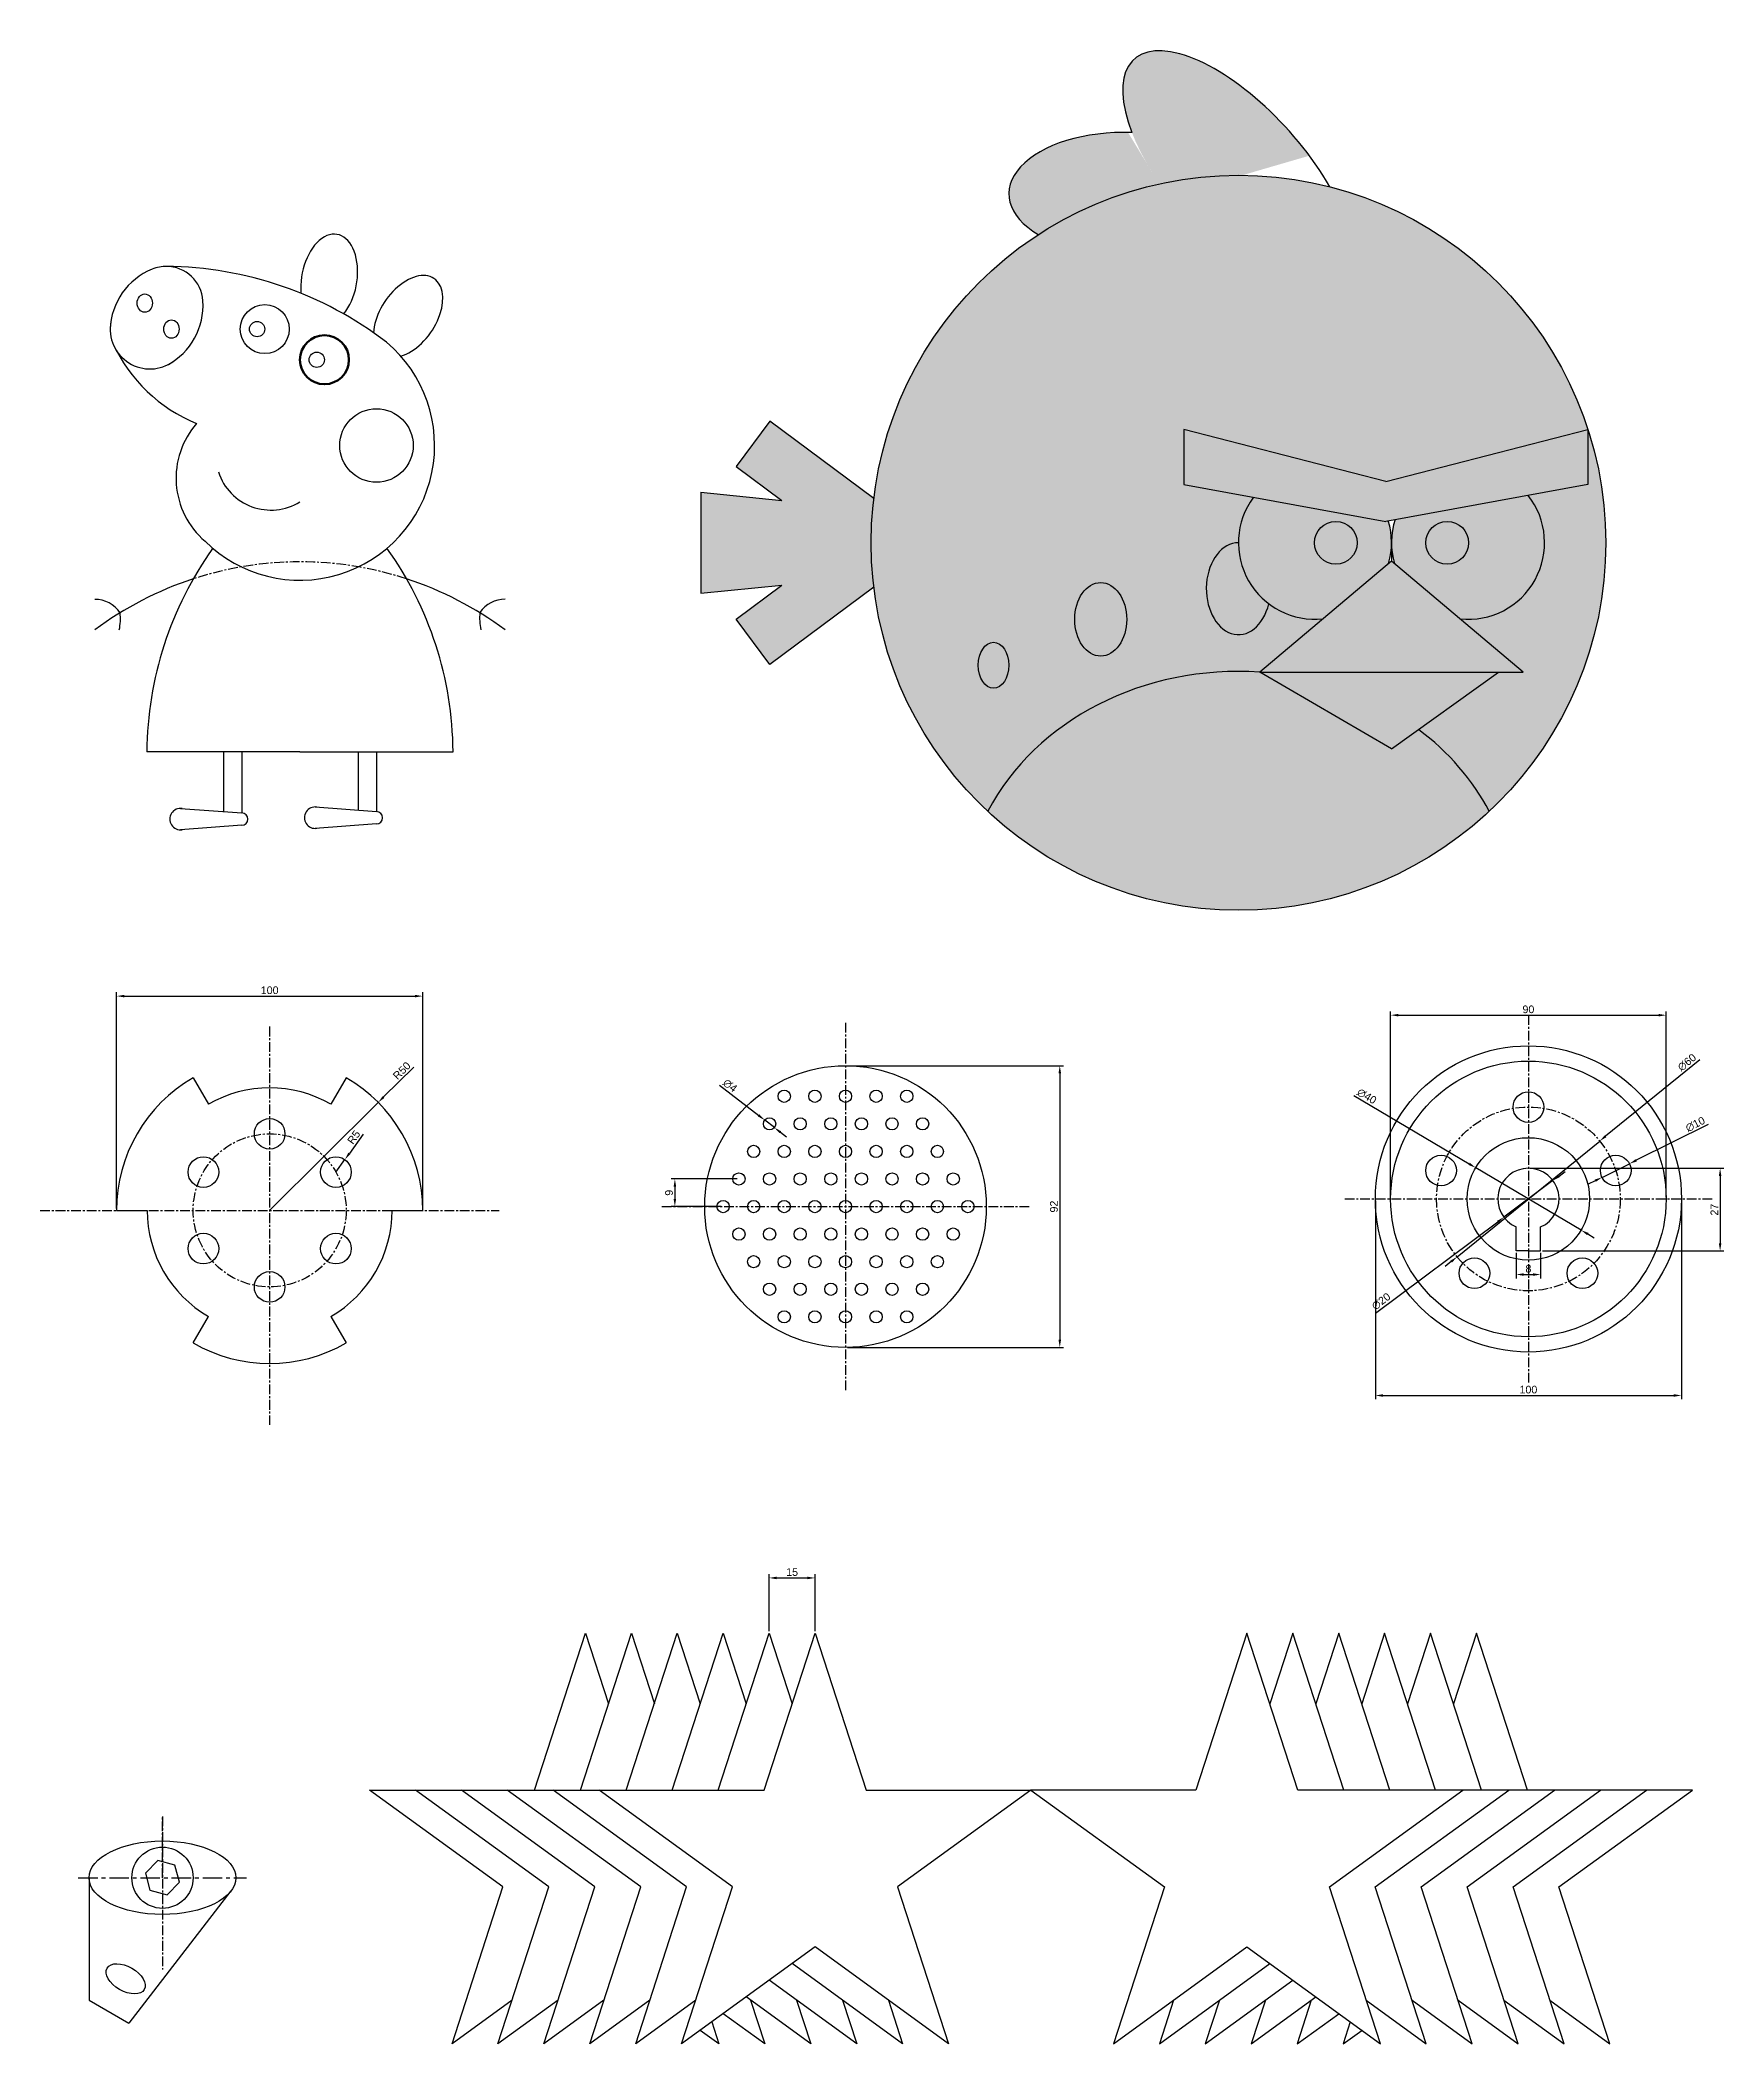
# Model space of a CAD drawing. Header units: millimetres. Extents: x 15 to 565, y 18 to 672.
import ezdxf

# ---------------------------------------------------------------- set-up
doc = ezdxf.new("R2010")
doc.units = ezdxf.units.MM
doc.header["$LTSCALE"] = 0.2
doc.linetypes.add('CENTER', pattern=[50.800000000000004, 31.75, -6.35, 6.35, -6.35])
doc.layers.add('中心线', color=1, linetype='CENTER')
doc.layers.add('尺寸线', color=5, linetype='Continuous')
doc.layers.add('可见的轮廓线', color=3, linetype='Continuous', lineweight=30)
doc.styles.get("Standard").update_dxf_attribs({"font": 'arial.ttf'})
doc.dimstyles.new('ISO-25', dxfattribs={"dimtxt": 2.5, "dimasz": 2.5, "dimexe": 1.25, "dimexo": 0.625, "dimtad": 1, "dimtxsty": 'Standard', "dimcen": 2.5, "dimadec": 0, "dimazin": 0, "dimtfac": 1, "dimtmove": 0, "dimatfit": 3, "dimfxl": 1, "dimarcsym": 0})

msp = doc.modelspace()

# ---------------------------------------------------------------- blocks, each defined once
blk = doc.blocks.new('*D2')
at = {"layer": 'Defpoints', "color": 0, "ltscale": 0.5, "transparency": 16777216}
for p in [(242.8291841864425, 300.2778602566729), (221.8922970524101, 291.2778602566729), (237.6330317637359, 291.2778602566729)]:
    blk.add_point(p, dxfattribs=at)
at = {"layer": '尺寸线', "color": 0, "lineweight": -2, "ltscale": 0.5, "transparency": 16777216}
for p, q in [((242.2041841864425, 300.2778602566729), (220.6422970524101, 300.2778602566729)), ((221.8922970524101, 297.7778602566729), (221.8922970524101, 293.7778602566729)), ((237.0080317637359, 291.2778602566729), (220.6422970524101, 291.2778602566729))]:
    blk.add_line(p, q, dxfattribs=at)
at = {"layer": '尺寸线', "color": 0, "ltscale": 0.5, "transparency": 16777216}
for points in [[(221.4756303857434, 297.7778602566729), (222.3089637190767, 297.7778602566729), (221.8922970524101, 300.2778602566729)], [(221.4756303857434, 293.7778602566729), (222.3089637190767, 293.7778602566729), (221.8922970524101, 291.2778602566729)]]:
    blk.add_solid(points, dxfattribs=at)
at = {"layer": '尺寸线', "color": 0, "ltscale": 0.5, "transparency": 16777216, "insert": (219.9908645831059, 295.7778602566727), "char_height": 2.5, "attachment_point": 5, "rotation": 90}
blk.add_mtext('9', dxfattribs=at)
blk = doc.blocks.new('*D3')
at = {"layer": 'Defpoints', "color": 0, "ltscale": 0.5, "transparency": 16777216}
for p in [(483.494963228807, 303.9496093601156), (517.9252646975627, 283.5890017864058)]:
    blk.add_point(p, dxfattribs=at)
at = {"layer": '尺寸线', "color": 0, "lineweight": -2, "ltscale": 0.5, "transparency": 16777216}
for p, q in [((443.6595834563549, 327.50654904688), (481.3430693870097, 305.2221473334724)), ((517.9252646975627, 283.5890017864058), (483.494963228807, 303.9496093601156)), ((520.07715853936, 282.3164638130489), (522.2290523811571, 281.0439258396921))]:
    blk.add_line(p, q, dxfattribs=at)
at = {"layer": '尺寸线', "color": 0, "ltscale": 0.5, "transparency": 16777216}
for points in [[(481.5551590492359, 305.5807963071053), (481.1309797247836, 304.8634983598395), (483.494963228807, 303.9496093601156)], [(520.2892482015861, 282.6751127866818), (519.8650688771338, 281.957814839416), (517.9252646975627, 283.5890017864058)]]:
    blk.add_solid(points, dxfattribs=at)
at = {"layer": '尺寸线', "color": 0, "ltscale": 0.5, "transparency": 16777216, "insert": (447.9092199695439, 327.2837465591848), "char_height": 2.5, "attachment_point": 5, "rotation": 329.4017457599182}
blk.add_mtext('∅40', dxfattribs=at)
blk = doc.blocks.new('*D4')
at = {"layer": 'Defpoints', "color": 0, "ltscale": 0.5, "transparency": 16777216}
for p in [(508.7221753884982, 299.7531899067849), (492.698052537871, 287.7854212397361)]:
    blk.add_point(p, dxfattribs=at)
at = {"layer": '尺寸线', "color": 0, "lineweight": -2, "ltscale": 0.5, "transparency": 16777216}
for p, q in [((510.7251907448266, 301.249160990166), (512.7282061011551, 302.7451320735471)), ((508.7221753884982, 299.7531899067849), (492.698052537871, 287.7854212397361)), ((450.7630767353838, 256.4658854285883), (490.6950371815425, 286.289450156355))]:
    blk.add_line(p, q, dxfattribs=at)
at = {"layer": '尺寸线', "color": 0, "ltscale": 0.5, "transparency": 16777216}
for points in [[(510.4758622309298, 301.5829968828874), (510.9745192587235, 300.9153250974446), (508.7221753884982, 299.7531899067849)], [(490.4457086676457, 286.6232860490765), (490.9443656954394, 285.9556142636336), (492.698052537871, 287.7854212397361)]]:
    blk.add_solid(points, dxfattribs=at)
at = {"layer": '尺寸线', "color": 0, "ltscale": 0.5, "transparency": 16777216, "insert": (452.6050452811763, 260.3020558261415), "char_height": 2.5, "attachment_point": 5, "rotation": 36.75456466818671}
blk.add_mtext('∅20', dxfattribs=at)
blk = doc.blocks.new('*D5')
at = {"layer": 'Defpoints', "color": 0, "ltscale": 0.5, "transparency": 16777216}
for p in [(545.7101139631848, 353.7693055732607), (455.7101139631848, 293.7693055732607), (545.7101139631848, 293.7693055732607)]:
    blk.add_point(p, dxfattribs=at)
at = {"layer": '尺寸线', "color": 0, "lineweight": -2, "ltscale": 0.5, "transparency": 16777216}
for p, q in [((455.7101139631848, 294.3943055732607), (455.7101139631848, 355.0193055732607)), ((458.2101139631848, 353.7693055732607), (543.2101139631848, 353.7693055732607)), ((545.7101139631848, 294.3943055732607), (545.7101139631848, 355.0193055732607))]:
    blk.add_line(p, q, dxfattribs=at)
at = {"layer": '尺寸线', "color": 0, "ltscale": 0.5, "transparency": 16777216}
for points in [[(458.2101139631848, 354.1859722399274), (458.2101139631848, 353.352638906594), (455.7101139631848, 353.7693055732607)], [(543.2101139631848, 354.1859722399274), (543.2101139631848, 353.352638906594), (545.7101139631848, 353.7693055732607)]]:
    blk.add_solid(points, dxfattribs=at)
at = {"layer": '尺寸线', "color": 0, "ltscale": 0.5, "transparency": 16777216, "insert": (500.7101139631848, 355.6707380425649), "char_height": 2.5, "attachment_point": 5}
blk.add_mtext('90', dxfattribs=at)
blk = doc.blocks.new('*D6')
at = {"layer": 'Defpoints', "color": 0, "ltscale": 0.5, "transparency": 16777216}
for p in [(450.7101139631848, 293.7693055732607), (550.7101139631848, 293.7693055732607), (550.7101139631848, 229.584627619188)]:
    blk.add_point(p, dxfattribs=at)
at = {"layer": '尺寸线', "color": 0, "lineweight": -2, "ltscale": 0.5, "transparency": 16777216}
for p, q in [((450.7101139631848, 293.1443055732607), (450.7101139631848, 228.334627619188)), ((550.7101139631848, 293.1443055732607), (550.7101139631848, 228.334627619188)), ((453.2101139631848, 229.584627619188), (548.2101139631848, 229.584627619188))]:
    blk.add_line(p, q, dxfattribs=at)
at = {"layer": '尺寸线', "color": 0, "ltscale": 0.5, "transparency": 16777216}
for points in [[(453.2101139631848, 230.0012942858547), (453.2101139631848, 229.1679609525214), (450.7101139631848, 229.584627619188)], [(548.2101139631848, 230.0012942858547), (548.2101139631848, 229.1679609525214), (550.7101139631848, 229.584627619188)]]:
    blk.add_solid(points, dxfattribs=at)
at = {"layer": '尺寸线', "color": 0, "ltscale": 0.5, "transparency": 16777216, "insert": (500.7101139631848, 231.4860600884923), "char_height": 2.5, "attachment_point": 5}
blk.add_mtext('100', dxfattribs=at)
blk = doc.blocks.new('*D7')
at = {"layer": 'Defpoints', "color": 0, "ltscale": 0.5, "transparency": 16777216}
for p in [(533.7199465595494, 305.2638405946412), (524.7636723445293, 300.8157902143768)]:
    blk.add_point(p, dxfattribs=at)
at = {"layer": '尺寸线', "color": 0, "lineweight": -2, "ltscale": 0.5, "transparency": 16777216}
for p, q in [((559.4770886542059, 318.055885918189), (535.9590151133044, 306.3758531897073)), ((524.7636723445293, 300.8157902143768), (533.7199465595494, 305.2638405946412)), ((522.5246037907742, 299.7037776193108), (520.2855352370193, 298.5917650242447))]:
    blk.add_line(p, q, dxfattribs=at)
at = {"layer": '尺寸线', "color": 0, "ltscale": 0.5, "transparency": 16777216}
for points in [[(535.7736796807934, 306.7490312819998), (536.1443505458154, 306.0026750974148), (533.7199465595494, 305.2638405946412)], [(522.3392683582632, 300.0769557116032), (522.7099392232852, 299.3305995270183), (524.7636723445293, 300.8157902143768)]]:
    blk.add_solid(points, dxfattribs=at)
at = {"layer": '尺寸线', "color": 0, "ltscale": 0.5, "transparency": 16777216, "insert": (555.2225274901365, 318.1439810028767), "char_height": 2.5, "attachment_point": 5, "rotation": 26.41086583132989}
blk.add_mtext('∅10', dxfattribs=at)
blk = doc.blocks.new('*D8')
at = {"layer": 'Defpoints', "color": 0, "ltscale": 0.5, "transparency": 16777216}
for p in [(524.0035489792361, 312.6747514858275), (477.4166789471333, 274.8638596606938)]:
    blk.add_point(p, dxfattribs=at)
at = {"layer": '尺寸线', "color": 0, "lineweight": -2, "ltscale": 0.5, "transparency": 16777216}
for p, q in [((556.6684530607452, 339.1862804606913), (525.9446685639072, 314.2502053118748)), ((477.4166789471333, 274.8638596606938), (524.0035489792361, 312.6747514858275)), ((475.4755593624623, 273.2884058346465), (473.5344397777914, 271.7129520085993))]:
    blk.add_line(p, q, dxfattribs=at)
at = {"layer": '尺寸线', "color": 0, "ltscale": 0.5, "transparency": 16777216}
for points in [[(525.6820929262326, 314.5737252426533), (526.2072442015816, 313.9266853810963), (524.0035489792361, 312.6747514858275)], [(475.2129837247878, 273.611925765425), (475.7381350001369, 272.964885903868), (477.4166789471333, 274.8638596606938)]]:
    blk.add_solid(points, dxfattribs=at)
at = {"layer": '尺寸线', "color": 0, "ltscale": 0.5, "transparency": 16777216, "insert": (552.4979137807925, 338.3403173662684), "char_height": 2.5, "attachment_point": 5, "rotation": 39.063516791216635}
blk.add_mtext('∅60', dxfattribs=at)
blk = doc.blocks.new('*D9')
at = {"layer": 'Defpoints', "color": 0, "ltscale": 0.5, "transparency": 16777216}
for p in [(500.710113963185, 303.7693055732608), (504.710113963185, 276.7693055732608), (563.3341907299416, 276.7693055732608)]:
    blk.add_point(p, dxfattribs=at)
at = {"layer": '尺寸线', "color": 0, "lineweight": -2, "ltscale": 0.5, "transparency": 16777216}
for p, q in [((501.335113963185, 303.7693055732608), (564.5841907299416, 303.7693055732608)), ((563.3341907299416, 301.2693055732608), (563.3341907299416, 279.2693055732608)), ((505.335113963185, 276.7693055732608), (564.5841907299416, 276.7693055732608))]:
    blk.add_line(p, q, dxfattribs=at)
at = {"layer": '尺寸线', "color": 0, "ltscale": 0.5, "transparency": 16777216}
for points in [[(562.917524063275, 301.2693055732608), (563.7508573966082, 301.2693055732608), (563.3341907299416, 303.7693055732608)], [(562.917524063275, 279.2693055732608), (563.7508573966082, 279.2693055732608), (563.3341907299416, 276.7693055732608)]]:
    blk.add_solid(points, dxfattribs=at)
at = {"layer": '尺寸线', "color": 0, "ltscale": 0.5, "transparency": 16777216, "insert": (561.4540747681408, 290.2693055732606), "char_height": 2.5, "attachment_point": 5, "rotation": 90}
blk.add_mtext('27', dxfattribs=at)
blk = doc.blocks.new('*D10')
at = {"layer": 'Defpoints', "color": 0, "ltscale": 0.5, "transparency": 16777216}
for p in [(496.7101139631848, 276.7693055732607), (504.7101139631848, 276.7693055732607), (504.7101139631848, 269.0721077315734)]:
    blk.add_point(p, dxfattribs=at)
at = {"layer": '尺寸线', "color": 0, "lineweight": -2, "ltscale": 0.5, "transparency": 16777216}
for p, q in [((496.7101139631848, 276.1443055732607), (496.7101139631848, 267.8221077315734)), ((504.7101139631848, 276.1443055732607), (504.7101139631848, 267.8221077315734)), ((499.2101139631848, 269.0721077315734), (502.2101139631848, 269.0721077315734))]:
    blk.add_line(p, q, dxfattribs=at)
at = {"layer": '尺寸线', "color": 0, "ltscale": 0.5, "transparency": 16777216}
for points in [[(499.2101139631848, 269.4887743982401), (499.2101139631848, 268.6554410649067), (496.7101139631848, 269.0721077315734)], [(502.2101139631848, 269.4887743982401), (502.2101139631848, 268.6554410649067), (504.7101139631848, 269.0721077315734)]]:
    blk.add_solid(points, dxfattribs=at)
at = {"layer": '尺寸线', "color": 0, "ltscale": 0.5, "transparency": 16777216, "insert": (500.7101139631848, 270.9735402008776), "char_height": 2.5, "attachment_point": 5}
blk.add_mtext('8', dxfattribs=at)
blk = doc.blocks.new('*D11')
at = {"layer": 'Defpoints', "color": 0, "ltscale": 0.5, "transparency": 16777216}
for p in [(277.6330317637359, 337.2778602566729), (277.6330317637359, 245.2778602566729), (347.6330317637368, 245.2778602566729)]:
    blk.add_point(p, dxfattribs=at)
at = {"layer": '尺寸线', "color": 0, "lineweight": -2, "ltscale": 0.5, "transparency": 16777216}
for p, q in [((278.2580317637359, 337.2778602566729), (348.8830317637368, 337.2778602566729)), ((347.6330317637368, 334.7778602566729), (347.6330317637368, 247.7778602566729)), ((278.2580317637359, 245.2778602566729), (348.8830317637368, 245.2778602566729))]:
    blk.add_line(p, q, dxfattribs=at)
at = {"layer": '尺寸线', "color": 0, "ltscale": 0.5, "transparency": 16777216}
for points in [[(347.2163650970701, 334.7778602566729), (348.0496984304035, 334.7778602566729), (347.6330317637368, 337.2778602566729)], [(347.2163650970701, 247.7778602566729), (348.0496984304035, 247.7778602566729), (347.6330317637368, 245.2778602566729)]]:
    blk.add_solid(points, dxfattribs=at)
at = {"layer": '尺寸线', "color": 0, "ltscale": 0.5, "transparency": 16777216, "insert": (345.7315992944326, 291.2778602566727), "char_height": 2.5, "attachment_point": 5, "rotation": 90}
blk.add_mtext('92', dxfattribs=at)
blk = doc.blocks.new('*D12')
at = {"layer": 'Defpoints', "color": 0, "ltscale": 0.5, "transparency": 16777216}
for p in [(251.2473157902041, 319.5016626823047), (254.4110525826805, 317.0540578310408), (267.6872084066599, 170), (252.6872084066599, 151.9967873051745), (267.6872084066599, 151.9967873051745)]:
    blk.add_point(p, dxfattribs=at)
at = {"layer": '尺寸线', "color": 0, "lineweight": -2, "ltscale": 0.5, "transparency": 16777216}
for p, q in [((236.4863730327263, 330.9213721816375), (249.2699802949064, 321.0314157143446)), ((254.4110525826805, 317.0540578310408), (251.2473157902041, 319.5016626823047)), ((256.3883880779783, 315.5243047990008), (258.3657235732761, 313.9945517669609)), ((252.6872084066599, 152.6217873051745), (252.6872084066599, 171.25)), ((267.6872084066599, 152.6217873051745), (267.6872084066599, 171.25)), ((255.1872084066599, 170), (265.1872084066599, 170))]:
    blk.add_line(p, q, dxfattribs=at)
at = {"layer": '尺寸线', "color": 0, "ltscale": 0.5, "transparency": 16777216}
for points in [[(249.5249391335797, 321.3609716302276), (249.015021456233, 320.7018597984617), (251.2473157902041, 319.5016626823047)], [(256.6433469166516, 315.8538607148838), (256.133429239305, 315.1947488831179), (254.4110525826805, 317.0540578310408)], [(255.1872084066599, 170.4166666666667), (255.1872084066599, 169.5833333333333), (252.6872084066599, 170)], [(265.1872084066599, 170.4166666666667), (265.1872084066599, 169.5833333333333), (267.6872084066599, 170)]]:
    blk.add_solid(points, dxfattribs=at)
at = {"layer": '尺寸线', "color": 0, "ltscale": 0.5, "transparency": 16777216, "insert": (239.90669412452, 330.7676956676338), "char_height": 2.5, "attachment_point": 5, "rotation": 322.2728996525489}
blk.add_mtext('∅4', dxfattribs=at)
at = {"layer": '尺寸线', "color": 0, "ltscale": 0.5, "transparency": 16777216, "insert": (260.1872084066599, 171.9014324693042), "char_height": 2.5, "attachment_point": 5}
blk.add_mtext('15', dxfattribs=at)
blk = doc.blocks.new('*D13')
at = {"layer": 'Defpoints', "color": 0, "ltscale": 0.5, "transparency": 16777216}
for p in [(111.1765077017744, 302.5321414016823), (114.0969889964331, 306.5905633865857)]:
    blk.add_point(p, dxfattribs=at)
at = {"layer": '尺寸线', "color": 0, "lineweight": -2, "ltscale": 0.5, "transparency": 16777216}
for p, q in [((120.1132601491407, 314.9510234100569), (115.5572296437624, 308.6197743790375)), ((111.1765077017744, 302.5321414016823), (114.0969889964331, 306.5905633865857))]:
    blk.add_line(p, q, dxfattribs=at)
at = {"layer": '尺寸线', "color": 0, "ltscale": 0.5, "transparency": 16777216}
blk.add_solid([(115.2190278116871, 308.8631478202591), (115.8954314758377, 308.376400937816), (114.0969889964331, 306.5905633865857)], dxfattribs=at)
at = {"layer": '尺寸线', "color": 0, "ltscale": 0.5, "transparency": 16777216, "insert": (117.0261546992387, 313.9076357685563), "char_height": 2.5, "attachment_point": 5, "rotation": 54.26082952273407}
blk.add_mtext('R5', dxfattribs=at)
blk = doc.blocks.new('*D14')
at = {"layer": 'Defpoints', "color": 0, "ltscale": 0.5, "transparency": 16777216}
for p in [(124.9786170516941, 325.2898059776404), (89.52587260716327, 290.032141401682)]:
    blk.add_point(p, dxfattribs=at)
at = {"layer": '尺寸线', "color": 0, "lineweight": -2, "ltscale": 0.5, "transparency": 16777216}
for p, q in [((136.5907258207595, 336.8380187440687), (126.7512542739207, 327.0526892064383)), ((89.52587260716327, 290.032141401682), (124.9786170516941, 325.2898059776404))]:
    blk.add_line(p, q, dxfattribs=at)
at = {"layer": '尺寸线', "color": 0, "ltscale": 0.5, "transparency": 16777216}
blk.add_solid([(126.4574404024544, 327.3481287434761), (127.045068145387, 326.7572496694006), (124.9786170516941, 325.2898059776404)], dxfattribs=at)
at = {"layer": '尺寸线', "color": 0, "ltscale": 0.5, "transparency": 16777216, "insert": (132.6919339764689, 335.6423236773979), "char_height": 2.5, "attachment_point": 5, "rotation": 44.841929569714466}
blk.add_mtext('R50', dxfattribs=at)
blk = doc.blocks.new('*D15')
at = {"layer": 'Defpoints', "color": 0, "ltscale": 0.5, "transparency": 16777216}
for p in [(139.5258726071634, 360), (39.52587260716336, 290.0321414016821), (139.5258726071634, 290.0321414016821)]:
    blk.add_point(p, dxfattribs=at)
at = {"layer": '尺寸线', "color": 0, "lineweight": -2, "ltscale": 0.5, "transparency": 16777216}
for p, q in [((39.52587260716336, 290.6571414016821), (39.52587260716337, 361.25)), ((42.02587260716337, 360), (137.0258726071634, 360)), ((139.5258726071634, 290.6571414016821), (139.5258726071634, 361.25))]:
    blk.add_line(p, q, dxfattribs=at)
at = {"layer": '尺寸线', "color": 0, "ltscale": 0.5, "transparency": 16777216}
for points in [[(42.02587260716337, 360.4166666666667), (42.02587260716337, 359.5833333333333), (39.52587260716337, 360)], [(137.0258726071634, 360.4166666666667), (137.0258726071634, 359.5833333333333), (139.5258726071634, 360)]]:
    blk.add_solid(points, dxfattribs=at)
at = {"layer": '尺寸线', "color": 0, "ltscale": 0.5, "transparency": 16777216, "insert": (89.52587260716336, 361.9014324693042), "char_height": 2.5, "attachment_point": 5}
blk.add_mtext('100', dxfattribs=at)

# ---------------------------------------------------------------- dimensions: what is measured, and where the dimension line sits
at = {"layer": '尺寸线', "ltscale": 0.5}
for base, p1, p2, picture, middle in [((139.5258726071634, 360), (39.52587260716336, 290.0321414016821), (139.5258726071634, 290.0321414016821), '*D15', (89.52587260716336, 361.9014324693042)), ((267.6872084066599, 170), (252.6872084066599, 151.9967873051745), (267.6872084066599, 151.9967873051745), '*D12', (260.1872084066599, 171.9014324693042)), ((550.7101139631848, 229.584627619188), (450.7101139631848, 293.7693055732607), (550.7101139631848, 293.7693055732607), '*D6', (500.7101139631848, 231.4860600884923)), ((504.7101139631848, 269.0721077315734), (496.7101139631848, 276.7693055732607), (504.7101139631848, 276.7693055732607), '*D10', (500.7101139631848, 270.9735402008776))]:
    dim = msp.add_linear_dim(base=base, p1=p1, p2=p2, dimstyle='ISO-25', dxfattribs=at)
    dim.commit()
    dim.dimension.update_dxf_attribs({"geometry": picture, "text_midpoint": middle})
dim = msp.add_linear_dim(base=(545.7101139631848, 353.7693055732607), p1=(455.7101139631848, 293.7693055732607), p2=(545.7101139631848, 293.7693055732607), dimstyle='ISO-25', dxfattribs=at)
dim.commit()
dim.dimension.update_dxf_attribs({"geometry": '*D5', "text_midpoint": (500.7101139631848, 353.7693055732607), "dimtype": 160})
for p1, p2, picture, middle in [((477.4166789471333, 274.8638596606938), (524.0035489792361, 312.6747514858275), '*D8', (553.740222527662, 336.8096664522988)), ((254.4110525826805, 317.0540578310408), (251.2473157902041, 319.5016626823047), '*D12', (238.7004222929796, 329.208487050605)), ((517.9252646975627, 283.5890017864058), (483.494963228807, 303.9496093601156), '*D3', (446.9057725635408, 325.5868916607417)), ((524.7636723445293, 300.8157902143768), (533.7199465595494, 305.2638405946412), '*D7', (556.0993941749226, 316.3783853356592)), ((508.7221753884982, 299.7531899067849), (492.698052537871, 287.7854212397361), '*D4', (453.7846786866256, 258.7225976051895))]:
    dim = msp.add_diameter_dim_2p(p1=p1, p2=p2, dimstyle='ISO-25', dxfattribs=at)
    dim.commit()
    dim.dimension.update_dxf_attribs({"geometry": picture, "text_midpoint": middle, "dimtype": 163})
dim = msp.add_radius_dim(center=(89.52587260716327, 290.032141401682), mpoint=(124.9786170516941, 325.2898059776404), dimstyle='ISO-25', dxfattribs=at)
dim.commit()
dim.dimension.update_dxf_attribs({"geometry": '*D14', "text_midpoint": (134.0327353408002, 334.2941036891424), "dimtype": 164})
for base, p1, p2, picture, middle in [((347.6330317637368, 245.2778602566729), (277.6330317637357, 337.2778602566727), (277.6330317637357, 245.2778602566727), '*D11', (345.7315992944326, 291.2778602566727)), ((563.3341907299416, 276.7693055732608), (500.7101139631848, 303.7693055732607), (504.7101139631848, 276.7693055732607), '*D9', (561.4540747681408, 290.2693055732606)), ((221.8922970524101, 291.2778602566729), (242.8291841864424, 300.2778602566727), (237.6330317637357, 291.2778602566727), '*D2', (219.9908645831059, 295.7778602566727))]:
    dim = msp.add_linear_dim(base=base, p1=p1, p2=p2, angle=90, dimstyle='ISO-25', dxfattribs=at)
    dim.commit()
    dim.dimension.update_dxf_attribs({"geometry": picture, "text_midpoint": middle})
dim = msp.add_radius_dim(center=(111.1765077017744, 302.5321414016823), mpoint=(114.0969889964331, 306.5905633865857), dimstyle='ISO-25', dxfattribs=at)
dim.commit()
dim.dimension.update_dxf_attribs({"geometry": '*D13', "text_midpoint": (117.0261546992387, 313.9076357685563)})

# ---------------------------------------------------------------- hatches: boundary and pattern name
at = {"layer": '可见的轮廓线', "ltscale": 0.5, "true_color": 0x000000}
h = msp.add_hatch(color=18, dxfattribs=at)
h.dxf.hatch_style = 1
edge = h.paths.add_edge_path()
edge.add_ellipse((405.9958210047082, 628.0335457502799), major_axis=(-34.12566092430169, 37.90038609934717), ratio=0.4313725490196079, start_angle=243.4383516678046, end_angle=408.7253069091449)
edge.add_ellipse((368.4958210047082, 622.0236769020601), major_axis=(-37.5, 0), ratio=0.5333333333333333, start_angle=265.8695828718677, end_angle=401.9528516233726)
edge.add_arc((405.9958210047084, 508.0335457502802), 120, 75.58005865560591, 123.01815477047549, ccw=False)
h.paths.add_polyline_path([(256.8069146420908, 521.8714658379789), (230.3750839351285, 524.5335457502802), (230.3750839351285, 491.5335457502802), (256.8069146420905, 494.1956256625813), (241.8750839351285, 483.1108002022005), (252.8750839351285, 468.2932337584484), (286.8750839351285, 493.5335457502802, -0.03029159089376873), (285.9958210047084, 508.0335457502802, -0.03029159089376873), (286.8750839351285, 522.5335457502802), (252.8750839351285, 547.7738577421119), (241.8750839351285, 532.9562912983598)])
h.paths.add_polyline_path([(454.1492265605657, 515.0335457502802), (520.1492265605655, 527.0335457502802), (520.1492265605655, 545.0335457502802), (454.1492265605657, 528.0335457502802), (388.1492265605659, 545.0335457502802), (388.1492265605659, 527.0335457502802)])
h.paths.add_polyline_path([(444.8087968946147, 508.0335457502802, 1), (430.8087968946147, 508.0335457502802, 1)])
h.paths.add_polyline_path([(481.1828451148021, 508.0335457502802, 1), (467.1828451148021, 508.0335457502802, 1)])
at = {"layer": '可见的轮廓线', "ltscale": 0.5}
h = msp.add_hatch(color=1, dxfattribs=at)
h.dxf.hatch_style = 1
edge = h.paths.add_edge_path()
edge.add_line((388.1492265605659, 545.0335457502802), (454.1492265605657, 528.0335457502802))
edge.add_line((454.1492265605657, 528.0335457502802), (520.1492265605656, 545.0335457502802))
edge.add_arc((405.9958210047084, 508.0335457502802), 120, 17.95881809170456, 180)
edge.add_arc((405.9958210047084, 508.0335457502801), 120, 180, 226.9501613714837)
edge.add_ellipse((405.9958210047082, 388.0335457502802), major_axis=(90, 0), ratio=0.8666666666666667, start_angle=85.55931513740319, end_angle=155.5301031689287, ccw=False)
edge.add_line((412.9642510711135, 465.7993916104213), (433.5932423426142, 483.1688438137318))
edge.add_arc((430.9958210047085, 508.0335457502802), 25.00000000000002, 232.8867592355445, 275.96361330209584, ccw=False)
edge.add_ellipse((405.9958210047082, 493.0335457502802), major_axis=(2.273736754432321e-13, -15), ratio=0.7, start_angle=180, end_angle=430.787408249702, ccw=False)
edge.add_arc((430.9958210047084, 508.0335457502802), 25.00000000000003, 143.517500780441, 179.9999999999999, ccw=False)
edge.add_line((410.8948582672232, 522.8979763490697), (388.1492265605659, 527.0335457502802))
edge.add_line((388.1492265605659, 527.0335457502802), (388.1492265605659, 545.0335457502802))
edge = h.paths.add_edge_path(flags=16)
edge.add_ellipse((360.9958210047082, 483.0335457502802), major_axis=(0, 12), ratio=0.7083333333333334, start_angle=0, end_angle=360)
edge = h.paths.add_edge_path(flags=16)
edge.add_ellipse((325.9958210047082, 468.0335457502802), major_axis=(0, 7.5), ratio=0.6666666666666666, start_angle=0, end_angle=360)
edge = h.paths.add_edge_path()
edge.add_arc((405.9958210047084, 508.0335457502802), 120, 0, 17.95881809170479)
edge.add_line((520.1492265605655, 545.0335457502806), (520.1492265605655, 527.0335457502802))
edge.add_line((520.1492265605655, 527.0335457502802), (500.6470156187592, 523.4876892154062))
edge.add_arc((480.9958210047084, 508.0335457502802), 24.99999999999995, -96.05016517261163, 38.182310367956006, ccw=False)
edge.add_line((478.3608416501339, 483.1727958862683), (498.9642510711135, 465.7993916104213))
edge.add_line((498.9642510711135, 465.7993916104213), (490.9642510711135, 465.7993916104213))
edge.add_line((490.9642510711135, 465.7993916104213), (464.780348847387, 447.0966043077594))
edge.add_ellipse((405.9958210047082, 388.0335457502802), major_axis=(90, 0), ratio=0.8666666666666667, start_angle=24.469896831070912, end_angle=49.21961430000903, ccw=False)
edge.add_arc((405.9958210047084, 508.0335457502802), 120, 313.0498386285161, 360)
h = msp.add_hatch(color=0, dxfattribs=at)
h.dxf.hatch_style = 1
h.paths.add_polyline_path([(433.5932423426142, 483.1688438137318), (455.0549062615513, 501.2393999905862, 0.1422260553773989), (454.952727766344, 515.1796368786034), (454.1492265605657, 515.0335457502802), (410.8948582672232, 522.8979763490697, 0.6521785443524751)])
h.paths.add_polyline_path([(430.8087968946147, 508.0335457502802, -1), (444.8087968946147, 508.0335457502802, -1)], flags=16)
h.paths.add_polyline_path([(500.6470156187592, 523.4876892154062), (457.1624443462324, 515.5814035294923, 0.1465332285229929), (456.9371673636198, 501.2378717602973), (478.3608416501339, 483.1727958862683, 0.6633452937461154)])
h.paths.add_polyline_path([(467.1828451148021, 508.0335457502802, -1), (481.1828451148021, 508.0335457502802, -1)], flags=16)
at = {"layer": '可见的轮廓线', "ltscale": 0.5, "true_color": 0x5e67af}
h = msp.add_hatch(color=165, dxfattribs=at)
h.dxf.hatch_style = 1
edge = h.paths.add_edge_path()
edge.add_ellipse((360.9958210047082, 483.0335457502802), major_axis=(0, 12), ratio=0.7083333333333334, start_angle=0, end_angle=360)
edge = h.paths.add_edge_path()
edge.add_ellipse((405.9958210047082, 493.0335457502802), major_axis=(2.273736754432321e-13, -15), ratio=0.7, start_angle=180, end_angle=430.787408249702)
edge.add_arc((430.9958210047084, 508.0335457502802), 25.00000000000003, 179.9999999999999, 232.8867592355444, ccw=False)
edge = h.paths.add_edge_path()
edge.add_ellipse((325.9958210047082, 468.0335457502802), major_axis=(0, 7.5), ratio=0.6666666666666666, start_angle=0, end_angle=360)
at = {"layer": '可见的轮廓线', "ltscale": 0.5}
h = msp.add_hatch(color=2, dxfattribs=at)
h.dxf.hatch_style = 1
h.paths.add_polyline_path([(455.9958209322929, 502.031642916367), (412.9642510711135, 465.7993916104213), (498.9642510711135, 465.7993916104213)])
h.paths.add_polyline_path([(490.9642510711135, 465.7993916104213), (412.9642510711135, 465.7993916104213), (455.9642510711135, 440.7993916104213)])
at = {"layer": '可见的轮廓线', "ltscale": 0.5, "true_color": 0xedee99}
h = msp.add_hatch(color=61, dxfattribs=at)
h.dxf.hatch_style = 1
edge = h.paths.add_edge_path()
edge.add_ellipse((405.9958210047082, 388.0335457502802), major_axis=(90, 0), ratio=0.8666666666666667, start_angle=85.5593151374032, end_angle=155.5301031689287)
edge.add_arc((405.9958210047084, 508.0335457502802), 120, 226.9501613714837, 313.0498386285161)
edge.add_ellipse((405.9958210047082, 388.0335457502802), major_axis=(90, 0), ratio=0.8666666666666667, start_angle=24.46989683107092, end_angle=49.21961430000898)
edge.add_line((464.780348847387, 447.0966043077594), (455.9642510711135, 440.7993916104213))
edge.add_line((455.9642510711135, 440.7993916104213), (412.9642510711135, 465.7993916104213))

# ---------------------------------------------------------------- linework, layer by layer
at = {"layer": '中心线', "ltscale": 0.5}
for p, q in [((500.7101139631848, 353.7693055732607), (500.7101139631848, 233.7693055732608)), ((89.52587260716336, 350.0321414016821), (89.52587260716336, 220.0321414016821)), ((277.6330317637357, 351.2778602566727), (277.6330317637357, 231.2778602566727)), ((14.52587260716336, 290.0321414016821), (164.5258726071634, 290.0321414016821)), ((217.6330317637357, 291.2778602566727), (337.6330317637357, 291.2778602566727)), ((440.7101139631848, 293.7693055732607), (560.7101139631848, 293.7693055732607)), ((54.51238331190507, 72.0990557960381), (54.51238331190507, 92.0990557960381)), ((54.51238331190507, 92.0990557960381), (54.51238331190507, 42.0990557960381))]:
    msp.add_line(p, q, dxfattribs=at)
at = {"layer": '中心线'}
msp.add_line((27.01238331190507, 72.0990557960381), (82.01238331190507, 72.0990557960381), dxfattribs=at)
at = {"layer": '中心线', "ltscale": 0.5}
for centre, radius in [((500.7101139631848, 293.7693055732607), 30), ((89.52587260716336, 290.0321414016821), 25)]:
    msp.add_circle(centre, radius, dxfattribs=at)
msp.add_arc((99.42061287769047, 389.8049362621137), 112, 71.87403037778904, 108.125969622211, dxfattribs=at)
at = {"layer": '可见的轮廓线', "ltscale": 0.5}
for p, q in [((252.8750839351285, 547.7738577421119), (241.8750839351285, 532.9562912983598)), ((286.8750839351285, 522.5335457502802), (252.8750839351285, 547.7738577421119)), ((454.1492265605657, 528.0335457502802), (388.1492265605659, 545.0335457502802)), ((388.1492265605659, 545.0335457502802), (388.1492265605659, 527.0335457502802)), ((454.1492265605657, 528.0335457502802), (520.1492265605655, 545.0335457502802)), ((520.1492265605655, 545.0335457502802), (520.1492265605655, 527.0335457502802)), ((241.8750839351285, 532.9562912983598), (256.8069146420908, 521.8714658379788)), ((230.3750839351285, 524.5335457502802), (230.3750839351285, 491.5335457502802)), ((230.3750839351285, 524.5335457502802), (256.806914642091, 521.8714658379789)), ((388.1492265605659, 527.0335457502802), (454.1492265605657, 515.0335457502802)), ((520.1492265605655, 527.0335457502802), (454.1492265605657, 515.0335457502802)), ((455.9958210047084, 508.0335457502802), (455.995592664997, 502.033545754625)), ((455.9958209322929, 502.031642916367), (412.9642510711135, 465.7993916104213)), ((498.9642510711135, 465.7993916104213), (455.9958209322929, 502.031642916367)), ((230.3750839351285, 491.5335457502802), (256.806914642091, 494.1956256625814)), ((241.8750839351285, 483.1108002022005), (256.8069146420908, 494.1956256625815)), ((286.8750839351285, 493.5335457502802), (252.8750839351285, 468.2932337584484)), ((252.8750839351285, 468.2932337584484), (241.8750839351285, 483.1108002022005)), ((412.9642510711135, 465.7993916104213), (498.9642510711135, 465.7993916104213)), ((412.9642510711135, 465.7993916104213), (498.9642510711135, 465.7993916104213)), ((455.9642510711135, 440.7993916104213), (412.9642510711135, 465.7993916104213)), ((455.9642510711135, 440.7993916104213), (490.9642510711135, 465.7993916104213)), ((99.4206128776907, 439.8049183643272), (49.4206128776907, 439.8049183643272)), ((74.4206128776907, 439.8049183643272), (74.4206128776907, 420.2549183643272)), ((80.4206128776907, 439.8049183643272), (80.4206128776907, 419.8049183643272)), ((99.4206128776907, 439.8049183643272), (149.4206128776907, 439.8049183643272)), ((118.4206128776907, 439.8049183643272), (118.4206128776907, 420.7049183643272)), ((124.4206128776907, 439.8049183643272), (124.4206128776907, 420.2549183643272)), ((60.4206128776907, 421.3049183643272), (80.4206128776907, 419.8049183643272)), ((104.4206128776907, 421.7549183643272), (124.4206128776907, 420.2549183643272)), ((80.4206128776907, 415.8049183643272), (60.4206128776907, 414.3049183643272)), ((124.4206128776907, 416.2549183643272), (104.4206128776907, 414.7549183643272)), ((64.52587260716359, 333.3334115909041), (69.52587260716359, 324.6731575530598)), ((114.5258726071635, 333.3334115909039), (109.5258726071635, 324.6731575530596)), ((39.52587260716336, 290.0321414016821), (49.52587260716336, 290.0321414016821)), ((129.5258726071634, 290.0321414016821), (139.5258726071634, 290.0321414016821)), ((496.7101139631848, 276.7693055732607), (496.7101139631848, 284.604154183349)), ((504.7101139631848, 276.7693055732607), (504.7101139631848, 284.604154183349)), ((500.7101139631848, 276.7693055732606), (496.7101139631848, 276.7693055732607)), ((500.7101139631848, 276.7693055732607), (500.7101139631848, 276.7693055732607)), ((500.7101139631848, 276.7693055732607), (500.7101139631848, 276.7693055732607)), ((500.7101139631848, 276.7693055732607), (504.7101139631848, 276.7693055732607)), ((64.52587260716336, 246.7308712124602), (69.52587260716336, 255.3911252503045)), ((109.5258726071634, 255.3911252503046), (114.5258726071634, 246.7308712124602)), ((176.0363353211133, 100.7506693301934), (192.6872084066599, 151.9967873051745)), ((191.0363353211133, 100.7506693301934), (207.6872084066599, 151.9967873051745)), ((192.6872084066599, 151.9967873051745), (200.1872084066599, 128.91416077636)), ((206.0363353211133, 100.7506693301934), (222.6872084066599, 151.9967873051745)), ((207.6872084066599, 151.9967873051745), (215.1872084066599, 128.9141607763602)), ((221.0363353211133, 100.7506693301934), (237.6872084066599, 151.9967873051745)), ((222.6872084066599, 151.9967873051745), (230.1872084066599, 128.9141607763601)), ((236.0363353211133, 100.7506693301934), (252.6872084066599, 151.9967873051745)), ((237.6872084066599, 151.9967873051745), (245.1872084066599, 128.9141607763602)), ((251.0363353211133, 100.7506693301934), (267.6872084066599, 151.9967873051745)), ((252.6872084066599, 151.9967873051745), (260.1872084066599, 128.9141607763602)), ((267.6872084066599, 151.9967873051745), (284.3380814922065, 100.7506693301934)), ((408.7556689568536, 151.9967873051745), (392.104795871307, 100.7506693301934)), ((425.4065420424002, 100.7506693301934), (408.7556689568536, 151.9967873051745)), ((423.7556689568536, 151.9967873051745), (416.2556689568536, 128.9141607763602)), ((440.4065420424002, 100.7506693301934), (423.7556689568536, 151.9967873051745)), ((438.7556689568536, 151.9967873051745), (431.2556689568536, 128.9141607763602)), ((455.4065420424002, 100.7506693301934), (438.7556689568536, 151.9967873051745)), ((453.7556689568536, 151.9967873051745), (446.2556689568536, 128.9141607763601)), ((470.4065420424002, 100.7506693301934), (453.7556689568536, 151.9967873051745)), ((468.7556689568536, 151.9967873051745), (461.2556689568536, 128.9141607763602)), ((485.4065420424002, 100.7506693301934), (468.7556689568536, 151.9967873051745)), ((483.7556689568536, 151.9967873051745), (476.2556689568536, 128.91416077636)), ((500.4065420424002, 100.7506693301934), (483.7556689568536, 151.9967873051745)), ((122.1529781315631, 100.7506693301934), (176.0363353211134, 100.7506693301934)), ((165.7455298118847, 69.07882663016827), (122.1529781315631, 100.7506693301934)), ((137.1529781315631, 100.7506693301934), (191.0363353211134, 100.7506693301934)), ((180.7455298118847, 69.07882663016827), (137.1529781315631, 100.7506693301934)), ((152.1529781315631, 100.7506693301934), (206.0363353211134, 100.7506693301934)), ((195.7455298118847, 69.07882663016827), (152.1529781315631, 100.7506693301934)), ((167.1529781315631, 100.7506693301934), (221.0363353211134, 100.7506693301934)), ((210.7455298118847, 69.07882663016827), (167.1529781315631, 100.7506693301934)), ((182.1529781315631, 100.7506693301934), (236.0363353211134, 100.7506693301934)), ((225.7455298118847, 69.07882663016827), (182.1529781315631, 100.7506693301934)), ((197.1529781315631, 100.7506693301934), (251.0363353211134, 100.7506693301934)), ((240.7455298118848, 69.07882663016827), (197.1529781315631, 100.7506693301934)), ((209.3380814922065, 100.7506693301934), (251.0363353211133, 100.7506693301934)), ((224.3380814922065, 100.7506693301934), (251.0363353211133, 100.7506693301934)), ((239.3380814922065, 100.7506693301934), (251.0363353211133, 100.7506693301934)), ((284.3380814922066, 100.7506693301934), (308.2214386817568, 100.7506693301934)), ((284.3380814922066, 100.7506693301934), (323.2214386817568, 100.7506693301934)), ((284.3380814922065, 100.7506693301934), (338.2214386817568, 100.7506693301934)), ((284.3380814922065, 100.7506693301934), (293.2214386817568, 100.7506693301934)), ((338.2214386817568, 100.7506693301934), (294.628887001435, 69.07882663016817)), ((392.104795871307, 100.7506693301934), (338.2214386817568, 100.7506693301934)), ((338.2214386817568, 100.7506693301934), (381.8139903620785, 69.07882663016817)), ((392.1047958713069, 100.7506693301934), (353.2214386817568, 100.7506693301934)), ((392.1047958713069, 100.7506693301934), (368.2214386817568, 100.7506693301934)), ((392.104795871307, 100.7506693301934), (383.2214386817568, 100.7506693301934)), ((467.104795871307, 100.7506693301934), (425.4065420424002, 100.7506693301934)), ((452.104795871307, 100.7506693301934), (425.4065420424002, 100.7506693301934)), ((437.104795871307, 100.7506693301934), (425.4065420424002, 100.7506693301934)), ((479.2898992319504, 100.7506693301934), (425.4065420424001, 100.7506693301934)), ((435.6973475516288, 69.07882663016827), (479.2898992319504, 100.7506693301934)), ((494.2898992319504, 100.7506693301934), (440.4065420424001, 100.7506693301934)), ((450.6973475516289, 69.07882663016827), (494.2898992319504, 100.7506693301934)), ((509.2898992319504, 100.7506693301934), (455.4065420424002, 100.7506693301934)), ((465.6973475516289, 69.07882663016827), (509.2898992319504, 100.7506693301934)), ((524.2898992319504, 100.7506693301934), (470.4065420424002, 100.7506693301934)), ((480.6973475516289, 69.07882663016827), (524.2898992319504, 100.7506693301934)), ((539.2898992319504, 100.7506693301934), (485.4065420424002, 100.7506693301934)), ((495.6973475516289, 69.07882663016827), (539.2898992319504, 100.7506693301934)), ((554.2898992319504, 100.7506693301934), (500.4065420424002, 100.7506693301934)), ((510.6973475516289, 69.07882663016827), (554.2898992319504, 100.7506693301934)), ((30.51238331190507, 72.0990557960381), (30.51238331190505, 32.0990557960381)), ((76.89656427045747, 67.77041736072208), (43.50276436867163, 24.59905579603809)), ((149.0946567263382, 17.83270865518716), (165.7455298118847, 69.07882663016828)), ((164.0946567263382, 17.83270865518716), (180.7455298118847, 69.07882663016828)), ((179.0946567263382, 17.83270865518716), (195.7455298118847, 69.07882663016828)), ((194.0946567263382, 17.83270865518716), (210.7455298118847, 69.07882663016828)), ((209.0946567263382, 17.83270865518716), (225.7455298118847, 69.07882663016828)), ((224.0946567263382, 17.83270865518716), (240.7455298118848, 69.07882663016828)), ((294.628887001435, 69.07882663016814), (311.2797600869815, 17.83270865518716)), ((381.8139903620785, 69.07882663016814), (365.163117276532, 17.83270865518716)), ((452.3482206371753, 17.83270865518716), (435.6973475516288, 69.07882663016828)), ((467.3482206371753, 17.83270865518716), (450.6973475516289, 69.07882663016828)), ((482.3482206371753, 17.83270865518716), (465.6973475516289, 69.07882663016828)), ((497.3482206371753, 17.83270865518716), (480.6973475516289, 69.07882663016828)), ((512.3482206371752, 17.83270865518716), (495.6973475516289, 69.07882663016828)), ((527.3482206371752, 17.83270865518716), (510.6973475516289, 69.07882663016828)), ((267.6872084066599, 49.50455135521237), (224.0946567263382, 17.83270865518716)), ((311.2797600869815, 17.83270865518716), (267.68720840666, 49.50455135521241)), ((365.163117276532, 17.83270865518716), (408.7556689568535, 49.50455135521241)), ((408.7556689568536, 49.50455135521237), (452.3482206371753, 17.83270865518716)), ((296.2797600869815, 17.83270865518716), (260.1872084066599, 44.05548239517221)), ((380.163117276532, 17.83270865518716), (416.2556689568536, 44.05548239517221)), ((266.2797600869815, 17.83270865518716), (245.1872084066599, 33.15734447509183)), ((281.2797600869815, 17.83270865518716), (252.6872084066599, 38.60641343513203)), ((395.163117276532, 17.83270865518716), (423.7556689568536, 38.60641343513203)), ((410.163117276532, 17.83270865518716), (431.2556689568536, 33.15734447509183)), ((30.51238331190505, 32.0990557960381), (43.50276436867163, 24.59905579603809)), ((168.7299116419625, 32.09855639961448), (149.0946567263382, 17.83270865518716)), ((183.7299116419624, 32.09855639961444), (164.0946567263382, 17.83270865518716)), ((198.7299116419624, 32.09855639961444), (179.0946567263382, 17.83270865518716)), ((213.7299116419624, 32.09855639961445), (194.0946567263382, 17.83270865518716)), ((228.7299116419624, 32.09855639961449), (209.0946567263382, 17.83270865518716)), ((251.2797600869815, 17.83270865518716), (237.6872084066598, 27.70827551505161)), ((246.6445051713574, 32.09855639961441), (251.2797600869815, 17.83270865518716)), ((261.6445051713574, 32.09855639961435), (266.2797600869815, 17.83270865518716)), ((276.6445051713573, 32.09855639961447), (281.2797600869815, 17.83270865518716)), ((291.6445051713574, 32.09855639961455), (296.2797600869815, 17.83270865518716)), ((384.7983721921561, 32.09855639961455), (380.163117276532, 17.83270865518716)), ((399.7983721921563, 32.09855639961447), (395.163117276532, 17.83270865518716)), ((414.7983721921561, 32.09855639961435), (410.163117276532, 17.83270865518716)), ((429.7983721921561, 32.09855639961441), (425.163117276532, 17.83270865518716)), ((425.163117276532, 17.83270865518716), (438.7556689568538, 27.70827551505161)), ((447.712965721551, 32.09855639961449), (467.3482206371753, 17.83270865518716)), ((462.712965721551, 32.09855639961445), (482.3482206371753, 17.83270865518716)), ((477.712965721551, 32.09855639961444), (497.3482206371753, 17.83270865518716)), ((492.7129657215511, 32.09855639961444), (512.3482206371752, 17.83270865518716)), ((507.712965721551, 32.09855639961448), (527.3482206371752, 17.83270865518716)), ((236.2797600869815, 17.83270865518716), (230.1872084066599, 22.2592065550114)), ((233.9526124233139, 24.99493270823278), (236.2797600869815, 17.83270865518716)), ((442.4902649401996, 24.99493270823278), (440.163117276532, 17.83270865518716)), ((440.163117276532, 17.83270865518716), (446.2556689568536, 22.2592065550114))]:
    msp.add_line(p, q, dxfattribs=at)
msp.add_lwpolyline([(48.93560795365302, 73.59334824965153), (50.42990040726644, 68.01657289139946), (56.00667576551848, 66.52228043778605), (60.08915867015713, 70.60476334242468), (58.59486621654369, 76.18153870067673), (53.01809085829166, 77.67583115429017)], close=True, dxfattribs=at)
for centre, radius in [((405.9958210047084, 508.0335457502802), 120), ((87.9206128776907, 577.8049183643272), 8), ((85.4206128776907, 577.8049183643272), 2.5), ((104.9206128776907, 567.8049183643272), 2.5), ((124.4206128776907, 539.8049183643272), 12), ((437.8087968946147, 508.0335457502802), 7), ((474.1828451148021, 508.0335457502802), 7), ((500.7101139631848, 293.7693055732607), 50), ((277.6330317637357, 291.2778602566727), 46), ((500.7101139631848, 293.7693055732607), 45), ((257.6330317637357, 327.2778602566727), 2), ((267.6330317637357, 327.2778602566727), 2), ((277.6330317637357, 327.2778602566727), 2), ((277.6330317637357, 327.2778602566727), 2), ((287.6330317637357, 327.2778602566727), 2), ((297.6330317637357, 327.2778602566727), 2), ((500.7101139631848, 323.7693055732607), 5), ((89.52587260716336, 315.0321414016821), 5), ((252.8291841864424, 318.2778602566727), 2), ((262.8291841864424, 318.2778602566727), 2), ((272.8291841864424, 318.2778602566727), 2), ((282.8291841864424, 318.2778602566727), 2), ((282.8291841864424, 318.2778602566727), 2), ((292.8291841864424, 318.2778602566727), 2), ((302.8291841864424, 318.2778602566727), 2), ((247.6330317637357, 309.2778602566727), 2), ((257.6330317637357, 309.2778602566727), 2), ((267.6330317637357, 309.2778602566727), 2), ((277.6330317637357, 309.2778602566727), 2), ((277.6330317637357, 309.2778602566727), 2), ((287.6330317637357, 309.2778602566727), 2), ((297.6330317637357, 309.2778602566727), 2), ((307.6330317637357, 309.2778602566727), 2), ((472.1784184743301, 303.0398154045091), 4.999999999999999), ((500.7101139631848, 293.7693055732607), 20), ((529.2418094520394, 303.0398154045091), 5.000000000000001), ((67.87523751255242, 302.5321414016821), 5), ((111.1765077017743, 302.5321414016822), 5), ((242.8291841864424, 300.2778602566727), 2), ((252.8291841864424, 300.2778602566727), 2), ((262.8291841864424, 300.2778602566727), 2), ((272.8291841864424, 300.2778602566727), 2), ((282.8291841864424, 300.2778602566727), 2), ((282.8291841864424, 300.2778602566727), 2), ((292.8291841864424, 300.2778602566727), 2), ((302.8291841864424, 300.2778602566727), 2), ((312.8291841864424, 300.2778602566727), 2), ((237.6330317637357, 291.2778602566727), 2), ((237.6330317637357, 291.2778602566727), 2), ((247.6330317637357, 291.2778602566727), 2), ((247.6330317637357, 291.2778602566727), 2), ((257.6330317637357, 291.2778602566727), 2), ((257.6330317637357, 291.2778602566727), 2), ((267.6330317637357, 291.2778602566727), 2), ((267.6330317637357, 291.2778602566727), 2), ((277.6330317637357, 291.2778602566727), 2), ((277.6330317637357, 291.2778602566727), 2), ((277.6330317637357, 291.2778602566727), 2), ((277.6330317637357, 291.2778602566727), 2), ((287.6330317637357, 291.2778602566727), 2), ((287.6330317637357, 291.2778602566727), 2), ((297.6330317637357, 291.2778602566727), 2), ((297.6330317637357, 291.2778602566727), 2), ((307.6330317637357, 291.2778602566727), 2), ((307.6330317637357, 291.2778602566727), 2), ((317.6330317637357, 291.2778602566727), 2), ((317.6330317637357, 291.2778602566727), 2), ((67.87523751255242, 277.5321414016821), 5), ((111.1765077017743, 277.5321414016821), 5), ((242.8291841864424, 282.2778602566727), 2), ((252.8291841864424, 282.2778602566727), 2), ((262.8291841864424, 282.2778602566727), 2), ((272.8291841864424, 282.2778602566727), 2), ((282.8291841864424, 282.2778602566727), 2), ((282.8291841864424, 282.2778602566727), 2), ((292.8291841864424, 282.2778602566727), 2), ((302.8291841864424, 282.2778602566727), 2), ((312.8291841864424, 282.2778602566727), 2), ((247.6330317637357, 273.2778602566727), 2), ((257.6330317637357, 273.2778602566727), 2), ((267.6330317637357, 273.2778602566727), 2), ((277.6330317637357, 273.2778602566727), 2), ((277.6330317637357, 273.2778602566727), 2), ((287.6330317637357, 273.2778602566727), 2), ((297.6330317637357, 273.2778602566727), 2), ((307.6330317637357, 273.2778602566727), 2), ((89.52587260716336, 265.0321414016821), 5), ((483.0765563944105, 269.4987957420121), 5), ((518.343671531959, 269.4987957420124), 5), ((252.8291841864424, 264.2778602566727), 2), ((262.8291841864424, 264.2778602566727), 2), ((272.8291841864424, 264.2778602566727), 2), ((282.8291841864424, 264.2778602566727), 2), ((282.8291841864424, 264.2778602566727), 2), ((292.8291841864424, 264.2778602566727), 2), ((302.8291841864424, 264.2778602566727), 2), ((257.6330317637357, 255.2778602566727), 2), ((267.6330317637357, 255.2778602566727), 2), ((277.6330317637357, 255.2778602566727), 2), ((277.6330317637357, 255.2778602566727), 2), ((287.6330317637357, 255.2778602566727), 2), ((297.6330317637357, 255.2778602566727), 2), ((54.51238331190507, 72.0990557960381), 10)]:
    msp.add_circle(centre, radius, dxfattribs=at)
at = {"layer": '可见的轮廓线', "lineweight": 211, "ltscale": 0.5}
msp.add_circle((107.4206128776907, 567.8049183643272), 8, dxfattribs=at)
at = {"layer": '可见的轮廓线', "ltscale": 0.5}
for centre, radius, start, end in [((59.41330432837822, 576.9886722710091), 21.99999999999997, 112.1122685502219, 177.8737185187778), ((55.72764440546302, 586.2853993258916), 11.99999999999999, 88.88412306092562, 112.5177645556697), ((55.72764440546302, 586.2853993258916), 12, 3.482235444360721, 90.00000000007815), ((54.67596680220117, 478.2900078551406), 120, 52.51448502194316, 89.49785450448763), ((45.75611451138343, 585.5226316208566), 21.99999999999997, 298.1262814812216, 3.887731449782646), ((50.42845176313108, 577.8049183643272), 13, 169.6182092136928, 306.3817907865302), ((85.44197846356792, 595.0741045196921), 52.00000000000009, 204.9469790203621, 247.6574333305446), ((99.4206128776907, 539.8049183643272), 44, 225.2071662976293, 49.99999999999532), ((85.93380234186156, 529.1295803107998), 27.00000000000002, 138.6201647640716, 229.5611104169039), ((89.91004771473922, 536.7147484205777), 18, 197.9999999999974, 301.8950327517764), ((480.9958210047084, 508.0335457502802), 25, 263.9498348273844, 38.25348316134877), ((430.9958210047084, 508.0335457502802), 25, 143.5875603522142, 275.9636133020994), ((430.9958210047084, 508.0335457502802), 25, 344.2306288966057, 16.67256291254045), ((480.9958210047084, 508.0335457502802), 25, 162.3562097761841, 195.7730105572665), ((164.4189207020938, 439.1810613904711), 115, 144.3373510787629, 179.6891778526626), ((34.42230505328757, 439.1810613904711), 115, 0.3108221473374291, 35.66264892125007), ((99.4206128776907, 389.8049362621163), 112, 108.125969622211, 126.7421120489687), ((99.4206128776907, 389.8049362621163), 112, 53.25788795103126, 71.87403037778904), ((32.42061287769047, 479.5545880720258), 10, 34.18341436131185, 90), ((20.77713470537174, 483.340951333262), 19.99999999999994, 349.106834986884, 5.255879534392446), ((178.1192193738593, 483.4178137437992), 19.99999999999994, 174.8000990219583, 190.949143569469), ((166.4794460733056, 479.6200764955134), 10, 90.05597855636582, 145.8725641950384), ((60.4206128776907, 417.8049183643272), 3.5, 81.42169334236192, 278.5783066576381), ((80.4206128776907, 417.8049183643272), 2, 270, 90), ((104.4206128776907, 418.2549183643272), 3.5, 81.42169334236192, 278.5783066576381), ((124.4206128776907, 418.2549183643272), 2, 270, 90), ((89.52587260716336, 290.0321414016821), 50, 119.9999999999998, 180), ((89.52587260716336, 290.0321414016821), 40, 60.00000000000025, 119.9999999999998), ((89.52587260716336, 290.0321414016821), 50, 0, 60.00000000000025), ((500.7101139631848, 293.7693055732607), 10, 293.5781784782005, 246.4218215217994), ((89.52587260716336, 290.0321414016821), 40, 180, 240.0000000000002), ((89.52587260716336, 290.0321414016821), 40, 299.9999999999998, 0), ((89.52587260716336, 290.0321414016821), 50, 240.0000000000002, 299.9999999999998)]:
    msp.add_arc(centre, radius, start, end, dxfattribs=at)
for centre, major_axis, ratio, start_param, end_param in [((405.9958210047082, 628.0335457502799), (-34.12566092430169, 37.90038609934717), 0.4313725490196079, 4.248800762231019, 7.133602341788907), ((368.4958210047082, 622.0236769020601), (-37.5, 0), 0.5333333333333333, 4.640299602018013, 7.015400698608087), ((108.971262649372, 593.9693447799987), (2.604722665003918, 14.77211629518308), 0.6038384821562166, 3.962985781323582, 8.265547358280322), ((134.7739314104504, 581.9373627358709), (8.532154993695242, 12.33703088930072), 0.6038384821562166, 3.780957041616406, 8.658646690554129), ((405.9958210047082, 493.0335457502802), (2.273736754432321e-13, -15), 0.7, 3.141592653589793, 7.518658650090282), ((405.9958210047082, 388.0335457502802), (90, 0), 0.8666666666666667, 1.49329175489911, 2.714512386264273), ((405.9958210047082, 388.0335457502802), (90, 0), 0.8666666666666667, 0.4270802673255142, 0.8590443260968409)]:
    msp.add_ellipse(centre, major_axis=major_axis, ratio=ratio, start_param=start_param, end_param=end_param, dxfattribs=at)
for centre, major_axis, ratio in [((48.72764440546302, 586.2853993258916), (0, -3), 0.8333333333333334), ((57.42845176313085, 577.8049183643272), (0, -3), 0.8333333333333334), ((360.9958210047082, 483.0335457502802), (0, 12), 0.7083333333333334), ((325.9958210047082, 468.0335457502802), (0, 7.5), 0.6666666666666666), ((54.51238331190507, 72.0990557960381), (24, 0), 0.5), ((42.51238331190504, 39.0990557960381), (6.062177826491071, -3.500000000000001), 0.5714285714285712)]:
    msp.add_ellipse(centre, major_axis=major_axis, ratio=ratio, dxfattribs=at)

msp.set_redraw_order([(e.dxf.handle, doc.entitydb.next_handle()) for e in msp.query("TEXT MTEXT ATTDEF DIMENSION ARC_DIMENSION")])  # texts and dimensions are drawn at this point

doc.saveas('drawing.dxf')
